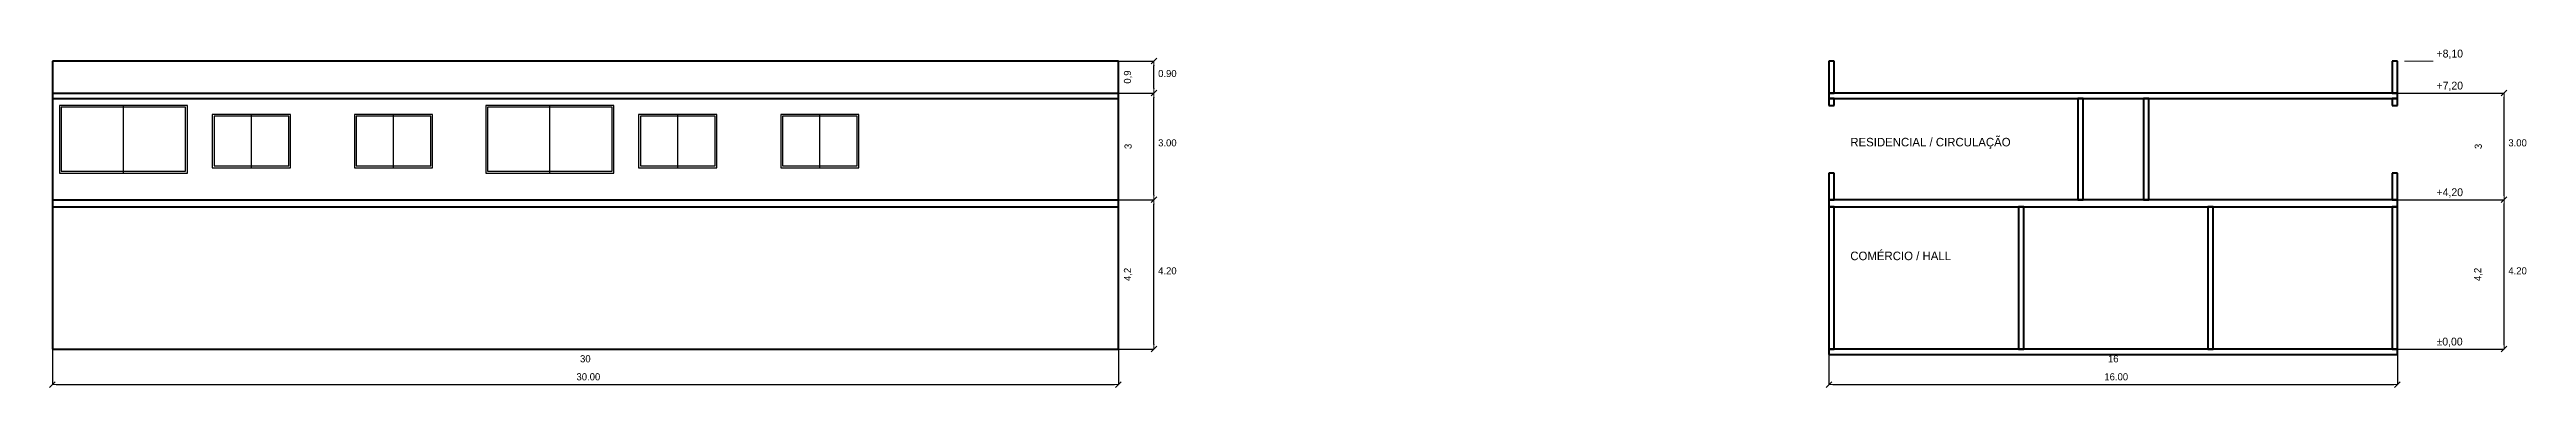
# Model space of a CAD drawing. Header units: metres. Extents: x -2 to 623, y -2 to 50.
# Drawn here: x 409.9 to 479.6, y -1.1 to 8.4 of the extents above; entities that cross this region are included whole.
import ezdxf

# ---------------------------------------------------------------- set-up
doc = ezdxf.new("R2010")
doc.units = ezdxf.units.M
for name, color, linetype, lineweight in [('CORTE', 7, 'Continuous', 60), ('COTAS', 2, 'Continuous', 13), ('ESQUADRIAS', 4, 'Continuous', 25), ('PAREDES', 7, 'Continuous', 50), ('TEXTOS', 7, 'Continuous', 15)]:
    doc.layers.add(name, color=color, linetype=linetype, lineweight=lineweight)
doc.dimstyles.get("Standard").update_dxf_attribs({"dimtxt": 2.5, "dimasz": 2.5, "dimexe": 1.25, "dimexo": 0.625, "dimtad": 1, "dimcen": 2.5, "dimazin": 3, "dimtfac": 1, "dimtmove": 0, "dimatfit": 3})

msp = doc.modelspace()

# ---------------------------------------------------------------- texts
at = {"layer": 'COTAS'}
for s, p in [('0.90', (441.12, 7.65)), ('3.00', (441.12, 5.7)), ('3.00', (479.12, 5.7)), ('4.20', (441.12, 2.1)), ('4.20', (479.12, 2.1)), ('30.00', (424.75, -0.88)), ('16.00', (467.75, -0.88))]:
    msp.add_text(s, height=0.2, dxfattribs=at).set_placement(p)
at = {"layer": 'TEXTOS'}
for s, height, p in [('+8,10', 0.22, (477.1, 8.2)), ('+7,20', 0.22, (477.1, 7.3)), ('RESIDENCIAL / CIRCULAÇÃO', 0.24, (460.6, 5.7)), ('+4,20', 0.22, (477.1, 4.3)), ('COMÉRCIO / HALL', 0.24, (460.6, 2.5)), ('±0,00', 0.22, (477.1, 0.1))]:
    msp.add_text(s, height=height, dxfattribs=at).set_placement(p)

# ---------------------------------------------------------------- blocks, each defined once
blk = doc.blocks.new('_CLOSEDFILLED')
at = {"color": 0, "linetype": 'BYBLOCK'}
blk.add_solid([(-1, 0.16), (0, 0), (-1, -0.16)], dxfattribs=at)
blk = doc.blocks.new('*D57')
for p, q in [((410, 0), (410, -1)), ((440, 0), (440, -1)), ((410.13, -1), (439.87, -1))]:
    blk.add_line(p, q)
at = {"layer": 'Defpoints'}
for p in [(410, 0), (440, 0), (410, -1)]:
    blk.add_point(p, dxfattribs=at)
at = {"layer": 'COTAS', "xscale": 0.13, "yscale": 0.13, "rotation": 180}
blk.add_blockref('_CLOSEDFILLED', (410, -1), dxfattribs=at)
at = {"layer": 'COTAS', "xscale": 0.13, "yscale": 0.13}
blk.add_blockref('_CLOSEDFILLED', (440, -1), dxfattribs=at)
at = {"layer": 'COTAS', "insert": (425, -0.275), "char_height": 0.2, "attachment_point": 5}
blk.add_mtext('30', dxfattribs=at)
blk = doc.blocks.new('*D58')
for p, q in [((440, 4.2), (441, 4.2)), ((441, 0.13), (441, 4.07)), ((440, 0), (441, 0))]:
    blk.add_line(p, q)
at = {"layer": 'Defpoints'}
for p in [(440, 4.2), (440, 0), (441, 0)]:
    blk.add_point(p, dxfattribs=at)
at = {"layer": 'COTAS', "xscale": 0.13, "yscale": 0.13}
for p, rotation in [((441, 4.2), 90), ((441, 0), 270)]:
    blk.add_blockref('_CLOSEDFILLED', p, dxfattribs=dict(at, rotation=rotation))
at = {"layer": 'COTAS', "insert": (440.275, 2.1), "char_height": 0.2, "attachment_point": 5, "rotation": 90}
blk.add_mtext('4,2', dxfattribs=at)
blk = doc.blocks.new('*D59')
for p, q in [((440, 7.2), (441, 7.2)), ((441, 4.33), (441, 7.07)), ((440, 4.2), (441, 4.2))]:
    blk.add_line(p, q)
at = {"layer": 'Defpoints'}
for p in [(440, 7.2), (440, 4.2), (441, 4.2)]:
    blk.add_point(p, dxfattribs=at)
at = {"layer": 'COTAS', "xscale": 0.13, "yscale": 0.13}
for p, rotation in [((441, 7.2), 90), ((441, 4.2), 270)]:
    blk.add_blockref('_CLOSEDFILLED', p, dxfattribs=dict(at, rotation=rotation))
at = {"layer": 'COTAS', "insert": (440.275, 5.7), "char_height": 0.2, "attachment_point": 5, "rotation": 90}
blk.add_mtext('3', dxfattribs=at)
blk = doc.blocks.new('*D60')
for p, q in [((440, 8.1), (441, 8.1)), ((441, 7.33), (441, 7.97)), ((440, 7.2), (441, 7.2))]:
    blk.add_line(p, q)
at = {"layer": 'Defpoints'}
for p in [(440, 8.1), (440, 7.2), (441, 7.2)]:
    blk.add_point(p, dxfattribs=at)
at = {"layer": 'COTAS', "xscale": 0.13, "yscale": 0.13}
for p, rotation in [((441, 8.1), 90), ((441, 7.2), 270)]:
    blk.add_blockref('_CLOSEDFILLED', p, dxfattribs=dict(at, rotation=rotation))
at = {"layer": 'COTAS', "insert": (440.275, 7.65), "char_height": 0.2, "attachment_point": 5, "rotation": 90}
blk.add_mtext('0,9', dxfattribs=at)
blk = doc.blocks.new('*D61')
for p, q in [((460, 0), (460, -1)), ((476, 0), (476, -1)), ((460.13, -1), (475.87, -1))]:
    blk.add_line(p, q)
at = {"layer": 'Defpoints'}
for p in [(460, 0), (476, 0), (460, -1)]:
    blk.add_point(p, dxfattribs=at)
at = {"layer": 'COTAS', "xscale": 0.13, "yscale": 0.13, "rotation": 180}
blk.add_blockref('_CLOSEDFILLED', (460, -1), dxfattribs=at)
at = {"layer": 'COTAS', "xscale": 0.13, "yscale": 0.13}
blk.add_blockref('_CLOSEDFILLED', (476, -1), dxfattribs=at)
at = {"layer": 'COTAS', "insert": (468, -0.275), "char_height": 0.2, "attachment_point": 5}
blk.add_mtext('16', dxfattribs=at)
blk = doc.blocks.new('*D62')
for p, q in [((476, 4.2), (479, 4.2)), ((479, 0.13), (479, 4.07)), ((476, 0), (479, 0))]:
    blk.add_line(p, q)
at = {"layer": 'Defpoints'}
for p in [(476, 4.2), (476, 0), (479, 0)]:
    blk.add_point(p, dxfattribs=at)
at = {"layer": 'COTAS', "xscale": 0.13, "yscale": 0.13}
for p, rotation in [((479, 4.2), 90), ((479, 0), 270)]:
    blk.add_blockref('_CLOSEDFILLED', p, dxfattribs=dict(at, rotation=rotation))
at = {"layer": 'COTAS', "insert": (478.275, 2.1), "char_height": 0.2, "attachment_point": 5, "rotation": 90}
blk.add_mtext('4,2', dxfattribs=at)
blk = doc.blocks.new('*D63')
for p, q in [((476, 7.2), (479, 7.2)), ((479, 4.33), (479, 7.07)), ((476, 4.2), (479, 4.2))]:
    blk.add_line(p, q)
at = {"layer": 'Defpoints'}
for p in [(476, 7.2), (476, 4.2), (479, 4.2)]:
    blk.add_point(p, dxfattribs=at)
at = {"layer": 'COTAS', "xscale": 0.13, "yscale": 0.13}
for p, rotation in [((479, 7.2), 90), ((479, 4.2), 270)]:
    blk.add_blockref('_CLOSEDFILLED', p, dxfattribs=dict(at, rotation=rotation))
at = {"layer": 'COTAS', "insert": (478.275, 5.7), "char_height": 0.2, "attachment_point": 5, "rotation": 90}
blk.add_mtext('3', dxfattribs=at)

# ---------------------------------------------------------------- dimensions: what is measured, and where the dimension line sits
at = {"layer": 'COTAS'}
for base, p1, p2, picture, middle in [((441, 7.2), (440, 7.2), (440, 8.1), '*D60', (440.275, 7.65)), ((441, 4.2), (440, 4.2), (440, 7.2), '*D59', (440.275, 5.7)), ((479, 4.2), (476, 4.2), (476, 7.2), '*D63', (478.275, 5.7)), ((441, 0), (440, 0), (440, 4.2), '*D58', (440.275, 2.1)), ((479, 0), (476, 0), (476, 4.2), '*D62', (478.275, 2.1))]:
    dim = msp.add_linear_dim(base=base, p1=p1, p2=p2, angle=90, dimstyle='Standard', override={"dimtxt": 0.2, "dimasz": 0.13, "dimtad": 1, "dimdec": 2}, dxfattribs=at)
    dim.commit()
    dim.dimension.update_dxf_attribs({"geometry": picture, "text_midpoint": middle})
for base, p1, p2, picture, middle in [((410, -1), (410, 0), (440, 0), '*D57', (425, -0.275)), ((460, -1), (460, 0), (476, 0), '*D61', (468, -0.275))]:
    dim = msp.add_linear_dim(base=base, p1=p1, p2=p2, dimstyle='Standard', override={"dimtxt": 0.2, "dimasz": 0.13, "dimtad": 1, "dimdec": 2}, dxfattribs=at)
    dim.commit()
    dim.dimension.update_dxf_attribs({"geometry": picture, "text_midpoint": middle})

# ---------------------------------------------------------------- linework, layer by layer
at = {"layer": 'CORTE'}
for p, q in [((460.15, 8.1), (460, 8.1)), ((460, 8.1), (460, 7.2)), ((460.15, 7.2), (460.15, 8.1)), ((476, 8.1), (475.85, 8.1)), ((475.85, 8.1), (475.85, 7.2)), ((476, 7.2), (476, 8.1)), ((476, 7.2), (460, 7.2)), ((460, 7.2), (460, 7.05)), ((460, 7.2), (460.15, 7.2)), ((460, 7.05), (476, 7.05)), ((460.15, 7.05), (460, 7.05)), ((460, 7.05), (460, 6.85)), ((460.15, 6.85), (460.15, 7.05)), ((467.15, 7.05), (467, 7.05)), ((467, 7.05), (467, 4.2)), ((467.15, 4.2), (467.15, 7.05)), ((469, 7.05), (468.85, 7.05)), ((468.85, 7.05), (468.85, 4.2)), ((469, 4.2), (469, 7.05)), ((475.85, 7.2), (476, 7.2)), ((476, 7.05), (475.85, 7.05)), ((475.85, 7.05), (475.85, 6.85)), ((476, 7.05), (476, 7.2)), ((476, 6.85), (476, 7.05)), ((460, 6.85), (460.15, 6.85)), ((475.85, 6.85), (476, 6.85)), ((460.15, 4.95), (460, 4.95)), ((460, 4.95), (460, 4.2)), ((460.15, 4.2), (460.15, 4.95)), ((476, 4.95), (475.85, 4.95)), ((475.85, 4.95), (475.85, 4.2)), ((476, 4.2), (476, 4.95)), ((476, 4.2), (460, 4.2)), ((460, 4.2), (460, 4)), ((460, 4.2), (460.15, 4.2)), ((467, 4.2), (467.15, 4.2)), ((468.85, 4.2), (469, 4.2)), ((475.85, 4.2), (476, 4.2)), ((476, 4), (476, 4.2)), ((460, 4), (476, 4)), ((460.15, 4), (460, 4)), ((460, 4), (460, 0)), ((460.15, 0), (460.15, 4)), ((465.483, 4), (465.333, 4)), ((465.333, 4), (465.333, 0)), ((465.483, 0), (465.483, 4)), ((470.817, 4), (470.667, 4)), ((470.667, 4), (470.667, 0)), ((470.817, 0), (470.817, 4)), ((476, 4), (475.85, 4)), ((475.85, 4), (475.85, 0)), ((476, 0), (476, 4)), ((476, 0), (460, 0)), ((460, 0), (460, -0.15)), ((460, 0), (460.15, 0)), ((465.333, 0), (465.483, 0)), ((470.667, 0), (470.817, 0)), ((475.85, 0), (476, 0)), ((476, -0.15), (476, 0)), ((460, -0.15), (476, -0.15))]:
    msp.add_line(p, q, dxfattribs=at)
at = {"layer": 'COTAS'}
for p, q in [((440, 8.1), (440.85, 8.1)), ((440.92, 8.02), (441.08, 8.18)), ((441, 7.2), (441, 8.1)), ((476.2, 8.1), (477, 8.1)), ((440, 7.2), (440.85, 7.2)), ((440, 7.2), (440.85, 7.2)), ((440.92, 7.12), (441.08, 7.28)), ((440.92, 7.12), (441.08, 7.28)), ((441, 4.2), (441, 7.2)), ((476, 7.2), (478.85, 7.2)), ((476.2, 7.2), (477, 7.2)), ((478.92, 7.12), (479.08, 7.28)), ((479, 4.2), (479, 7.2)), ((440, 4.2), (440.85, 4.2)), ((440, 4.2), (440.85, 4.2)), ((440.92, 4.12), (441.08, 4.28)), ((440.92, 4.12), (441.08, 4.28)), ((441, 0), (441, 4.2)), ((476, 4.2), (478.85, 4.2)), ((476, 4.2), (478.85, 4.2)), ((476.2, 4.2), (477, 4.2)), ((478.92, 4.12), (479.08, 4.28)), ((478.92, 4.12), (479.08, 4.28)), ((479, 0), (479, 4.2)), ((410, 0), (410, -0.85)), ((440, 0), (440, -0.85)), ((440, 0), (440.85, 0)), ((440.92, -0.08), (441.08, 0.08)), ((460, 0), (460, -0.85)), ((476, 0), (476, -0.85)), ((476, 0), (478.85, 0)), ((476.2, 0), (477, 0)), ((478.92, -0.08), (479.08, 0.08)), ((409.92, -1.08), (410.08, -0.92)), ((410, -1), (440, -1)), ((439.92, -1.08), (440.08, -0.92)), ((459.92, -1.08), (460.08, -0.92)), ((460, -1), (476, -1)), ((475.92, -1.08), (476.08, -0.92))]:
    msp.add_line(p, q, dxfattribs=at)
at = {"layer": 'ESQUADRIAS'}
for p, q in [((413.8, 6.85), (410.2, 6.85)), ((410.2, 6.85), (410.2, 4.95)), ((413.75, 6.8), (410.25, 6.8)), ((410.25, 6.8), (410.25, 5)), ((412, 4.95), (412, 6.85)), ((413.75, 5), (413.75, 6.8)), ((413.8, 4.95), (413.8, 6.85)), ((416.7, 6.6), (414.5, 6.6)), ((414.5, 6.6), (414.5, 5.1)), ((416.65, 6.55), (414.55, 6.55)), ((414.55, 6.55), (414.55, 5.15)), ((415.6, 5.1), (415.6, 6.6)), ((416.65, 5.15), (416.65, 6.55)), ((416.7, 5.1), (416.7, 6.6)), ((420.7, 6.6), (418.5, 6.6)), ((418.5, 6.6), (418.5, 5.1)), ((420.65, 6.55), (418.55, 6.55)), ((418.55, 6.55), (418.55, 5.15)), ((419.6, 5.1), (419.6, 6.6)), ((420.65, 5.15), (420.65, 6.55)), ((420.7, 5.1), (420.7, 6.6)), ((425.8, 6.85), (422.2, 6.85)), ((422.2, 6.85), (422.2, 4.95)), ((425.75, 6.8), (422.25, 6.8)), ((422.25, 6.8), (422.25, 5)), ((424, 4.95), (424, 6.85)), ((425.75, 5), (425.75, 6.8)), ((425.8, 4.95), (425.8, 6.85)), ((428.7, 6.6), (426.5, 6.6)), ((426.5, 6.6), (426.5, 5.1)), ((428.65, 6.55), (426.55, 6.55)), ((426.55, 6.55), (426.55, 5.15)), ((427.6, 5.1), (427.6, 6.6)), ((428.65, 5.15), (428.65, 6.55)), ((428.7, 5.1), (428.7, 6.6)), ((432.7, 6.6), (430.5, 6.6)), ((430.5, 6.6), (430.5, 5.1)), ((432.65, 6.55), (430.55, 6.55)), ((430.55, 6.55), (430.55, 5.15)), ((431.6, 5.1), (431.6, 6.6)), ((432.65, 5.15), (432.65, 6.55)), ((432.7, 5.1), (432.7, 6.6)), ((410.2, 4.95), (413.8, 4.95)), ((410.25, 5), (413.75, 5)), ((414.5, 5.1), (416.7, 5.1)), ((414.55, 5.15), (416.65, 5.15)), ((418.5, 5.1), (420.7, 5.1)), ((418.55, 5.15), (420.65, 5.15)), ((422.2, 4.95), (425.8, 4.95)), ((422.25, 5), (425.75, 5)), ((426.5, 5.1), (428.7, 5.1)), ((426.55, 5.15), (428.65, 5.15)), ((430.5, 5.1), (432.7, 5.1)), ((430.55, 5.15), (432.65, 5.15))]:
    msp.add_line(p, q, dxfattribs=at)
at = {"layer": 'PAREDES'}
for p, q in [((440, 8.1), (410, 8.1)), ((410, 8.1), (410, 0)), ((440, 0), (440, 8.1)), ((410, 7.2), (440, 7.2)), ((410, 7.05), (440, 7.05)), ((410, 4.2), (440, 4.2)), ((410, 4), (440, 4)), ((410, 0), (440, 0))]:
    msp.add_line(p, q, dxfattribs=at)

msp.set_redraw_order([(e.dxf.handle, doc.entitydb.next_handle()) for e in msp.query("TEXT MTEXT ATTDEF DIMENSION ARC_DIMENSION")])  # texts and dimensions are drawn at this point

doc.saveas('drawing.dxf')
